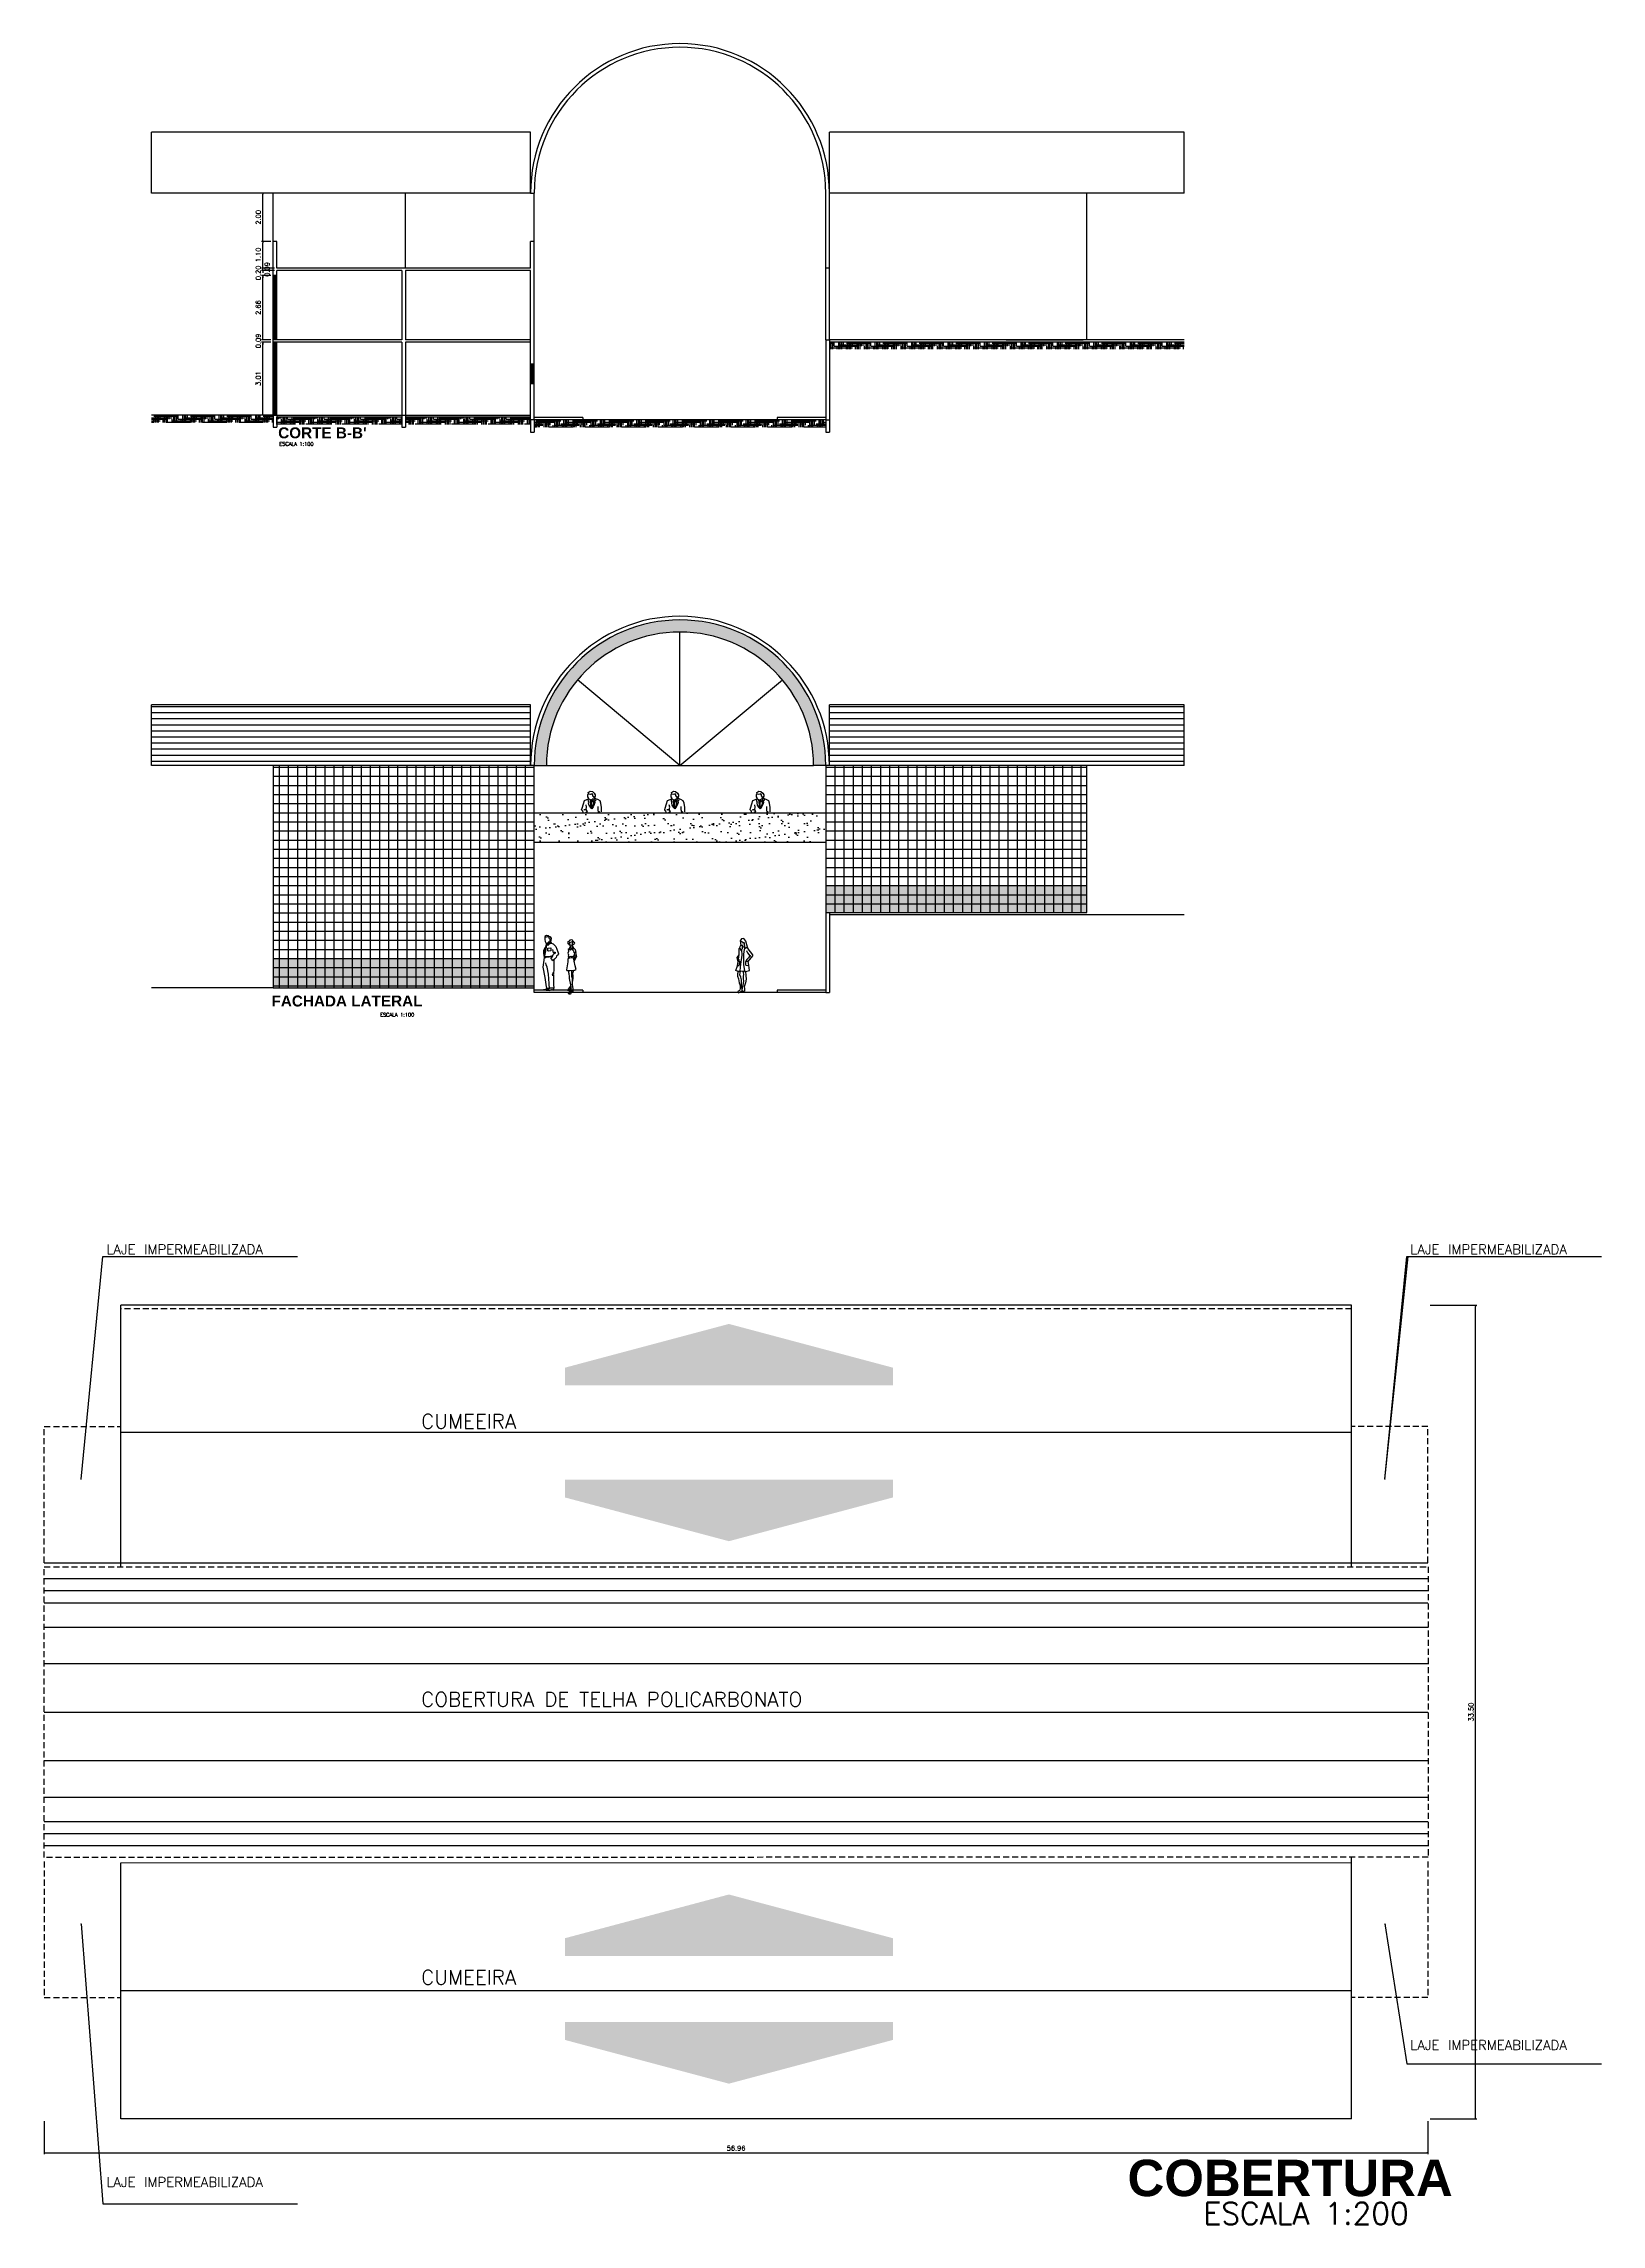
# Model space of a CAD drawing. Extents: x -151 to -2, y -18 to 162.
# Drawn here: x -66.5 to -2.4, y -7.5 to 82.2 of the extents above; entities that cross this region are included whole.
import ezdxf

# ---------------------------------------------------------------- set-up
doc = ezdxf.new("R2010")
doc.units = 0
doc.header["$MEASUREMENT"] = 0
doc.linetypes.add('HIDDEN', pattern=[0.375, 0.25, -0.125])
doc.layers.get('0').update_dxf_attribs({"linetype": 'CONTINUOUS'})
doc.layers.get('DEFPOINTS').update_dxf_attribs({"linetype": 'CONTINUOUS'})
for name, color, linetype in [('ALVENARIA', 7, 'CONTINUOUS'), ('ALVENARIA1', 44, 'CONTINUOUS'), ('ALVENARIA1A', 3, 'CONTINUOUS'), ('COBERTURA', 6, 'CONTINUOUS'), ('COTA', 1, 'CONTINUOUS'), ('COTAS', 1, 'CONTINUOUS'), ('GENTE', 1, 'CONTINUOUS'), ('HATCH', 30, 'CONTINUOUS'), ('JAPOR', 142, 'CONTINUOUS'), ('TEXTO2', 40, 'CONTINUOUS'), ('TEXTO5', 5, 'CONTINUOUS')]:
    doc.layers.add(name, color=color, linetype=linetype)
doc.styles.add('SANSSERIFBOLD', font='sasb____.pfb')
doc.styles.add('SIMPLEX', font='SIMPLEX.SHX')
doc.styles.get("Standard").update_dxf_attribs({"font": 'TXT.shx', "height": 0.2})
doc.dimstyles.new('DIM100', dxfattribs={"dimtxt": 0.18, "dimasz": 0.05, "dimexe": 0.05, "dimexo": 0.09, "dimgap": 0.09, "dimtad": 1, "dimzin": 0, "dimdsep": 46, "dimtxsty": 'Standard', "dimblk": 'DOT', "dimblk1": 'DOT', "dimblk2": 'DOT', "dimsah": 1, "dimcen": 0.09, "dimadec": 0, "dimazin": 0, "dimtfac": 1, "dimtix": 1, "dimtofl": 0, "dimtmove": 2, "dimatfit": 3, "dimldrblk": 'DOT', "dimfxl": 1, "dimtolj": 1, "dimtzin": 0, "dimarcsym": 0})
doc.dimstyles.new('DIM50', dxfattribs={"dimtxt": 0.09, "dimasz": 0.05, "dimexe": 0.05, "dimexo": 0.09, "dimgap": 0.09, "dimtad": 1, "dimzin": 0, "dimdsep": 46, "dimtxsty": 'Standard', "dimblk": 'DOT', "dimcen": 0.09, "dimadec": 0, "dimazin": 0, "dimtfac": 1, "dimtix": 1, "dimtofl": 0, "dimtmove": 2, "dimatfit": 3, "dimldrblk": 'DOT', "dimfxl": 1, "dimtolj": 1, "dimtzin": 0, "dimarcsym": 0})
pattern_1 = [(0, (-226.70202, -102.7953), (0, 0.375), []), (90, (-226.70202, -102.7953), (-0.375, 2e-17), [])]
pattern_2 = [(0, (-226.70202, -102.7953), (0, 0.25), [])]
pattern_3 = [(0, (-127.492145, -79.21783), (0.25, 0.0625), [1, -0.5]), (90, (-127.492145, -79.21783), (-0.0625, -0.25), [1, -0.5])]

msp = doc.modelspace()

# ---------------------------------------------------------------- texts
at = {"layer": 'COTAS', "linetype": 'Continuous', "char_height": 0.4, "attachment_point": 4}
for insert in [(-63.951, 32.603), (-10.283, 32.603), (-10.283, -0.157), (-63.951, -5.799)]:
    msp.add_mtext('\\A1;LAJE IMPERMEABILIZADA', dxfattribs=dict(at, insert=insert))
at = {"layer": 'TEXTO2', "style": 'SIMPLEX'}
for s, height, p in [('ESCALA 1:100', 0.15, (-56.831, 65.69)), ('ESCALA 1:100', 0.15, (-52.687, 42.188)), ('CUMEEIRA', 0.6, (-50.995, 25.223)), ('COBERTURA DE TELHA POLICARBONATO', 0.6, (-50.995, 13.778)), ('CUMEEIRA', 0.6, (-50.995, 2.332)), ('ESCALA 1:200', 0.9, (-18.792, -7.539))]:
    msp.add_text(s, height=height, dxfattribs=at).set_placement(p)
at = {"layer": 'TEXTO5', "style": 'SANSSERIFBOLD'}
for s, height, p in [("CORTE B-B'", 0.45, (-56.879, 65.995)), ('FACHADA LATERAL', 0.45, (-57.155, 42.604)), ('COBERTURA', 1.5, (-21.92, -6.377))]:
    msp.add_text(s, height=height, dxfattribs=at).set_placement(p)

# ---------------------------------------------------------------- blocks, each defined once
blk = doc.blocks.new('SETA')
at = {"layer": 'COTA'}
for points in [[(-150, 0), (0, 0), (-75, 28.15)], [(-150, 0), (-75, 28.15), (-150, 8.14)], [(-75, 28.15), (0, 0), (0, 8.14)]]:
    blk.add_solid(points, dxfattribs=at)
blk = doc.blocks.new('DOT')
at = {"layer": 'ALVENARIA', "color": 0, "linetype": 'ByBlock'}
blk.add_line((-0.5, 0), (-1, 0), dxfattribs=at)
at = {"layer": 'ALVENARIA', "color": 0, "linetype": 'ByBlock', "const_width": 0.5}
blk.add_lwpolyline([(-0.25, 0, 1), (0.25, 0, 1)], format="xyb", close=True, dxfattribs=at)
blk = doc.blocks.new('*D73')
at = {"color": 0, "linetype": 'ByBlock'}
for p, q in [((94.19, 66.822), (94.19, 65.465)), ((151.146, 66.822), (151.146, 65.465)), ((94.24, 65.515), (151.096, 65.515))]:
    blk.add_line(p, q, dxfattribs=at)
at = {"layer": 'DEFPOINTS', "color": 0, "linetype": 'ByBlock'}
for p in [(94.19, 66.912), (151.146, 66.912), (151.146, 65.515)]:
    blk.add_point(p, dxfattribs=at)
at = {"color": 0, "linetype": 'ByBlock', "xscale": 0.05, "yscale": 0.05, "zscale": 0.05, "rotation": 180}
blk.add_blockref('DOT', (94.19, 65.515), dxfattribs=at)
at = {"color": 0, "linetype": 'ByBlock', "xscale": 0.05, "yscale": 0.05, "zscale": 0.05}
blk.add_blockref('DOT', (151.146, 65.515), dxfattribs=at)
at = {"color": 0, "linetype": 'ByBlock', "insert": (122.668, 65.705), "char_height": 0.2, "attachment_point": 5}
blk.add_mtext('\\A1;56.96', dxfattribs=at)
blk = doc.blocks.new('*D74')
at = {"color": 0, "linetype": 'ByBlock'}
for p, q in [((151.236, 100.412), (153.159, 100.412)), ((153.109, 66.962), (153.109, 100.362)), ((151.236, 66.912), (153.159, 66.912))]:
    blk.add_line(p, q, dxfattribs=at)
at = {"layer": 'DEFPOINTS', "color": 0, "linetype": 'ByBlock'}
for p in [(151.146, 100.412), (153.109, 100.412), (151.146, 66.912)]:
    blk.add_point(p, dxfattribs=at)
at = {"color": 0, "linetype": 'ByBlock', "xscale": 0.05, "yscale": 0.05, "zscale": 0.05}
for p, rotation in [((153.109, 100.412), 90), ((153.109, 66.912), 270)]:
    blk.add_blockref('DOT', p, dxfattribs=dict(at, rotation=rotation))
at = {"color": 0, "linetype": 'ByBlock', "insert": (152.919, 83.662), "char_height": 0.2, "attachment_point": 5, "rotation": 90}
blk.add_mtext('\\A1;33.50', dxfattribs=at)
blk = doc.blocks.new('*D59')
at = {"color": 0, "linetype": 'ByBlock'}
for p, q in [((70.311, 149.178), (69.93, 149.178)), ((69.98, 146.218), (69.98, 149.128)), ((70.311, 146.168), (69.93, 146.168))]:
    blk.add_line(p, q, dxfattribs=at)
at = {"layer": 'DEFPOINTS', "color": 0, "linetype": 'ByBlock'}
for p in [(69.98, 149.178), (70.401, 149.178), (70.401, 146.168)]:
    blk.add_point(p, dxfattribs=at)
at = {"color": 0, "linetype": 'ByBlock', "xscale": 0.05, "yscale": 0.05, "zscale": 0.05}
for p, rotation in [((69.98, 149.178), 90), ((69.98, 146.168), 270)]:
    blk.add_blockref('DOT', p, dxfattribs=dict(at, rotation=rotation))
at = {"color": 0, "linetype": 'ByBlock', "insert": (69.79, 147.673), "char_height": 0.2, "attachment_point": 5, "rotation": 90}
blk.add_mtext('\\A1;3.01', dxfattribs=at)
blk = doc.blocks.new('*D60')
at = {"color": 0, "linetype": 'ByBlock'}
for p, q in [((70.311, 149.268), (69.93, 149.268)), ((69.98, 149.318), (69.98, 149.368)), ((69.98, 149.128), (69.98, 149.078))]:
    blk.add_line(p, q, dxfattribs=at)
at = {"layer": 'DEFPOINTS', "color": 0, "linetype": 'ByBlock'}
for p in [(69.98, 149.268), (70.401, 149.268), (70.401, 149.178)]:
    blk.add_point(p, dxfattribs=at)
at = {"color": 0, "linetype": 'ByBlock', "xscale": 0.05, "yscale": 0.05, "zscale": 0.05}
for p, rotation in [((69.98, 149.268), 270), ((69.98, 149.178), 90)]:
    blk.add_blockref('DOT', p, dxfattribs=dict(at, rotation=rotation))
at = {"color": 0, "linetype": 'ByBlock', "insert": (69.79, 149.223), "char_height": 0.2, "attachment_point": 5, "rotation": 90}
blk.add_mtext('\\A1;0.09', dxfattribs=at)
blk = doc.blocks.new('*D61')
at = {"color": 0, "linetype": 'ByBlock'}
for p, q in [((70.311, 151.923), (69.93, 151.923)), ((69.98, 149.318), (69.98, 151.873))]:
    blk.add_line(p, q, dxfattribs=at)
at = {"layer": 'DEFPOINTS', "color": 0, "linetype": 'ByBlock'}
for p in [(69.98, 151.923), (70.401, 151.923), (70.401, 149.268)]:
    blk.add_point(p, dxfattribs=at)
at = {"color": 0, "linetype": 'ByBlock', "xscale": 0.05, "yscale": 0.05, "zscale": 0.05}
for p, rotation in [((69.98, 151.923), 90), ((69.98, 149.268), 270)]:
    blk.add_blockref('DOT', p, dxfattribs=dict(at, rotation=rotation))
at = {"color": 0, "linetype": 'ByBlock', "insert": (69.79, 150.596), "char_height": 0.2, "attachment_point": 5, "rotation": 90}
blk.add_mtext('\\A1;2.66', dxfattribs=at)
blk = doc.blocks.new('*D62')
at = {"color": 0, "linetype": 'ByBlock'}
for p, q in [((70.461, 152.123), (69.93, 152.123)), ((69.98, 152.173), (69.98, 152.223)), ((69.98, 151.873), (69.98, 151.823))]:
    blk.add_line(p, q, dxfattribs=at)
at = {"layer": 'DEFPOINTS', "color": 0, "linetype": 'ByBlock'}
for p in [(69.98, 152.123), (70.401, 151.923), (70.551, 152.123)]:
    blk.add_point(p, dxfattribs=at)
at = {"color": 0, "linetype": 'ByBlock', "xscale": 0.05, "yscale": 0.05, "zscale": 0.05}
for p, rotation in [((69.98, 152.123), 270), ((69.98, 151.923), 90)]:
    blk.add_blockref('DOT', p, dxfattribs=dict(at, rotation=rotation))
at = {"color": 0, "linetype": 'ByBlock', "insert": (69.79, 152.023), "char_height": 0.2, "attachment_point": 5, "rotation": 90}
blk.add_mtext('\\A1;0.20', dxfattribs=at)
blk = doc.blocks.new('*D63')
at = {"color": 0, "linetype": 'ByBlock'}
for p, q in [((70.461, 152.213), (69.93, 152.213)), ((69.98, 152.263), (69.98, 152.313)), ((69.98, 152.123), (69.98, 152.213)), ((69.98, 152.073), (69.98, 152.023))]:
    blk.add_line(p, q, dxfattribs=at)
at = {"layer": 'DEFPOINTS', "color": 0, "linetype": 'ByBlock'}
for p in [(69.98, 152.213), (70.551, 152.213), (70.551, 152.123)]:
    blk.add_point(p, dxfattribs=at)
at = {"color": 0, "linetype": 'ByBlock', "xscale": 0.05, "yscale": 0.05, "zscale": 0.05}
for p, rotation in [((69.98, 152.213), 270), ((69.98, 152.123), 90)]:
    blk.add_blockref('DOT', p, dxfattribs=dict(at, rotation=rotation))
at = {"color": 0, "linetype": 'ByBlock', "insert": (70.158, 152.168), "char_height": 0.2, "attachment_point": 5, "rotation": 90}
blk.add_mtext('\\A1;0.09', dxfattribs=at)
blk = doc.blocks.new('*D64')
at = {"color": 0, "linetype": 'ByBlock'}
for p, q in [((70.311, 153.313), (69.93, 153.313)), ((69.98, 152.263), (69.98, 153.263))]:
    blk.add_line(p, q, dxfattribs=at)
at = {"layer": 'DEFPOINTS', "color": 0, "linetype": 'ByBlock'}
for p in [(69.98, 153.313), (70.401, 153.313), (70.551, 152.213)]:
    blk.add_point(p, dxfattribs=at)
at = {"color": 0, "linetype": 'ByBlock', "xscale": 0.05, "yscale": 0.05, "zscale": 0.05}
for p, rotation in [((69.98, 153.313), 90), ((69.98, 152.213), 270)]:
    blk.add_blockref('DOT', p, dxfattribs=dict(at, rotation=rotation))
at = {"color": 0, "linetype": 'ByBlock', "insert": (69.79, 152.763), "char_height": 0.2, "attachment_point": 5, "rotation": 90}
blk.add_mtext('\\A1;1.10', dxfattribs=at)
blk = doc.blocks.new('*D65')
at = {"color": 0, "linetype": 'ByBlock'}
for p, q in [((70.311, 155.313), (69.93, 155.313)), ((69.98, 153.363), (69.98, 155.263))]:
    blk.add_line(p, q, dxfattribs=at)
at = {"layer": 'DEFPOINTS', "color": 0, "linetype": 'ByBlock'}
for p in [(69.98, 155.313), (70.401, 155.313), (70.401, 153.313)]:
    blk.add_point(p, dxfattribs=at)
at = {"color": 0, "linetype": 'ByBlock', "xscale": 0.05, "yscale": 0.05, "zscale": 0.05}
for p, rotation in [((69.98, 155.313), 90), ((69.98, 153.313), 270)]:
    blk.add_blockref('DOT', p, dxfattribs=dict(at, rotation=rotation))
at = {"color": 0, "linetype": 'ByBlock', "insert": (69.79, 154.313), "char_height": 0.2, "attachment_point": 5, "rotation": 90}
blk.add_mtext('\\A1;2.00', dxfattribs=at)

# ---------------------------------------------------------------- dimensions: what is measured, and where the dimension line sits
at = {"layer": 'COTAS', "linetype": 'Continuous'}
for base, p1, p2, picture, middle, set_off in [((-57.512, 76.095), (-57.091, 74.095), (-57.091, 76.095), '*D65', (-57.702, 75.095), (-127.492, -79.218)), ((-57.512, 74.095), (-56.941, 72.995), (-57.091, 74.095), '*D64', (-57.702, 73.545), (-127.492, -79.218)), ((-57.512, 72.905), (-57.091, 72.705), (-56.941, 72.905), '*D62', (-57.702, 72.805), (-127.492, -79.218)), ((-57.512036792, 72.705391342), (-57.09064737, 70.050391342), (-57.09064737, 72.705391342), '*D61', (-57.702036792, 71.377891342), (-127.492144969, -79.217832989)), ((-57.512, 70.05), (-57.091, 69.96), (-57.091, 70.05), '*D60', (-57.702, 70.005), (-127.492, -79.218))]:
    dim = msp.add_linear_dim(base=base, p1=p1, p2=p2, angle=90, dimstyle='DIM50', override={"dimse1": 1}, dxfattribs=at)
    dim.commit()
    dim.dimension.update_dxf_attribs({"geometry": picture, "text_midpoint": middle, "insert": set_off})
dim = msp.add_linear_dim(base=(-57.512, 72.995), p1=(-56.941, 72.905), p2=(-56.941, 72.995), angle=90, dimstyle='DIM50', override={"dimse1": 1}, dxfattribs=at)
dim.commit()
dim.dimension.update_dxf_attribs({"geometry": '*D63', "text_midpoint": (-57.334, 72.95), "dimtype": 160, "insert": (-127.492, -79.218)})
for base, p1, p2, dimstyle, picture, middle, set_off in [((-57.512, 69.96), (-57.091, 66.95), (-57.091, 69.96), 'DIM50', '*D59', (-57.702, 68.455), (-127.492, -79.218)), ((-7.591, 30.304), (-9.553, -3.196), (-9.553, 30.304), 'DIM100', '*D74', (-7.781, 13.554), (-160.7, -70.108))]:
    dim = msp.add_linear_dim(base=base, p1=p1, p2=p2, angle=90, dimstyle=dimstyle, dxfattribs=at)
    dim.commit()
    dim.dimension.update_dxf_attribs({"geometry": picture, "text_midpoint": middle, "insert": set_off})
dim = msp.add_linear_dim(base=(-9.553, -4.593), p1=(-66.509, -3.196), p2=(-9.553, -3.196), dimstyle='DIM100', dxfattribs=at)
dim.commit()
dim.dimension.update_dxf_attribs({"geometry": '*D73', "text_midpoint": (-38.031, -4.403), "insert": (-160.7, -70.108)})

# ---------------------------------------------------------------- hatches: boundary and pattern name
at = {"layer": 'ALVENARIA1A', "linetype": 'Continuous'}
msp.add_hatch(color=256, dxfattribs=at).paths.add_polyline_path([(-46.341, 52.518), (-45.841, 52.518, -1), (-34.841, 52.518), (-34.341, 52.518, 1)])
at = {"layer": 'COBERTURA', "linetype": 'Continuous'}
h = msp.add_hatch(dxfattribs=at)
h.set_pattern_fill('LINE', color=256, scale=2, style=0)
h.set_pattern_definition(pattern_2)
h.paths.add_polyline_path([(-62.091, 55.018), (-62.091, 52.518), (-57.091, 52.518), (-46.491, 52.518), (-46.491, 55.018)])
h = msp.add_hatch(dxfattribs=at)
h.set_pattern_fill('LINE', color=256, scale=2, style=0)
h.set_pattern_definition(pattern_2)
h.paths.add_polyline_path([(-34.191, 55.018), (-34.191, 52.518), (-23.591, 52.518), (-19.583, 52.518), (-19.583, 55.018)])
at = {"layer": 'HATCH', "linetype": 'Continuous'}
h = msp.add_hatch(dxfattribs=at)
h.set_pattern_fill('HOUND', color=256, style=0)
h.set_pattern_definition(pattern_3)
h.paths.add_polyline_path([(-19.583, 69.96), (-34.191, 69.96), (-34.191, 69.66), (-19.583, 69.66)])
h = msp.add_hatch(dxfattribs=at)
h.set_pattern_fill('HOUND', color=256, style=0)
h.set_pattern_definition(pattern_3)
h.paths.add_polyline_path([(-57.091, 66.95), (-62.091, 66.95), (-62.091, 66.65), (-57.091, 66.65)])
h = msp.add_hatch(dxfattribs=at)
h.set_pattern_fill('HOUND', color=256, style=0)
h.set_pattern_definition(pattern_3)
h.paths.add_polyline_path([(-51.791, 66.86), (-56.941, 66.86), (-56.941, 66.56), (-51.791, 66.56)])
h.paths.add_polyline_path([(-46.491, 66.75), (-46.491, 66.86), (-51.641, 66.86), (-51.641, 66.56), (-46.491, 66.56)])
h = msp.add_hatch(dxfattribs=at)
h.set_pattern_fill('HOUND', color=256, style=0)
h.set_pattern_definition(pattern_3)
h.paths.add_polyline_path([(-34.341, 66.75), (-46.341, 66.75), (-46.341, 66.45), (-34.341, 66.45)])
h = msp.add_hatch(dxfattribs=at)
h.set_pattern_fill('NET', color=256, scale=3, style=0)
h.set_pattern_definition(pattern_1)
h.paths.add_polyline_path([(-46.341, 52.518), (-57.091, 52.518), (-57.091, 43.373), (-46.341, 43.373)])
h = msp.add_hatch(dxfattribs=at)
h.set_pattern_fill('NET', color=256, scale=3, style=0)
h.set_pattern_definition(pattern_1)
h.paths.add_polyline_path([(-34.341, 52.518), (-34.341, 46.473), (-23.591, 46.473), (-23.591, 52.518)])
h = msp.add_hatch(dxfattribs=at)
h.set_pattern_fill('AR-SAND', color=256, scale=0.3, style=0)
h.set_pattern_definition([(37.5, (-226.702, -102.7953), (-0.018898, 0.5780471), [0, -0.456, 0, -0.51, 0, -0.4875]), (7.5, (-226.702, -102.7953), (0.530933, 0.8466438), [0, -0.246, 0, -0.411, 0, -0.1575]), (327.5, (-227.071, -102.7953), (0.9342426, 0.0016977), [0, -0.15, 0, -0.54, 0, -0.705]), (317.5, (-227.071, -102.7953), (0.901838, 0.2633027), [0, -0.075, 0, -0.354, 0, -0.405])])
h.paths.add_polyline_path([(-46.341, 50.573), (-46.341, 49.373), (-34.341, 49.373), (-34.341, 50.573)])
for points in [[(-23.591, 47.58), (-34.341, 47.58), (-34.341, 46.473), (-23.591, 46.473)], [(-57.091, 44.58), (-57.091, 43.373), (-46.341, 43.373), (-46.341, 44.58)]]:
    msp.add_hatch(color=256, dxfattribs=at).paths.add_polyline_path(points)

# ---------------------------------------------------------------- linework, layer by layer
at = {"layer": 'ALVENARIA'}
for p, q in [((-57.091, 72.705), (-57.091, 74.095)), ((-56.941, 74.095), (-57.091, 74.095)), ((-56.941, 72.995), (-56.941, 74.095)), ((-46.341, 74.095), (-46.491, 74.095)), ((-46.491, 72.995), (-46.491, 74.095)), ((-46.341, 69.05), (-46.341, 74.095)), ((-46.491, 72.995), (-56.941, 72.995)), ((-56.941, 72.705), (-56.941, 72.905)), ((-51.791, 72.905), (-56.941, 72.905)), ((-46.491, 72.905), (-51.641, 72.905)), ((-46.491, 69.05), (-46.491, 72.905)), ((-34.191, 72.995), (-34.341, 72.995)), ((-34.341, 70.05), (-34.341, 72.995)), ((-34.191, 70.05), (-34.191, 72.995)), ((-56.941, 72.705), (-57.091, 72.705)), ((-51.791, 70.05), (-57.091, 70.05)), ((-46.491, 70.05), (-51.641, 70.05)), ((-34.341, 70.05), (-34.191, 70.05)), ((-19.583, 70.05), (-34.191, 70.05)), ((-51.791, 69.96), (-57.091, 69.96)), ((-46.491, 69.96), (-51.641, 69.96)), ((-46.341, 69.05), (-46.491, 69.05)), ((-46.491, 66.75), (-46.491, 68.232)), ((-46.341, 68.232), (-46.491, 68.232)), ((-46.341, 66.75), (-46.341, 68.232)), ((-46.341, 66.75), (-46.491, 66.75)), ((-46.341, 50.573), (-34.327, 50.573)), ((-46.341, 49.373), (-34.341, 49.373))]:
    msp.add_line(p, q, dxfattribs=at)
at = {"layer": 'ALVENARIA', "linetype": 'Continuous'}
for p, q in [((-51.791, 72.905), (-51.791, 70.05)), ((-51.641, 72.905), (-51.641, 70.05)), ((-57.091, 69.96), (-57.091, 70.05)), ((-51.791, 69.96), (-51.791, 66.95)), ((-51.641, 69.96), (-51.641, 66.95)), ((-57.091, 66.95), (-46.491, 66.95))]:
    msp.add_line(p, q, dxfattribs=at)
for points in [[(-57.091, 43.373), (-46.341, 43.373), (-46.341, 52.518), (-57.091, 52.518)], [(-34.341, 46.473), (-23.591, 46.473), (-23.591, 52.518), (-34.341, 52.518)]]:
    msp.add_lwpolyline(points, close=True, dxfattribs=at)
at = {"layer": 'ALVENARIA1', "linetype": 'Continuous'}
for p, q in [((-57.091, 74.095), (-57.091, 76.095)), ((-51.641, 72.995), (-51.641, 76.095)), ((-46.341, 74.095), (-46.341, 76.095)), ((-57.091, 66.95), (-57.091, 66.86)), ((-57.091, 66.95), (-57.091, 66.45)), ((-57.091, 66.45), (-56.941, 66.45)), ((-56.941, 66.95), (-56.941, 66.45)), ((-51.791, 66.95), (-51.791, 66.45)), ((-51.791, 66.45), (-51.641, 66.45)), ((-51.641, 66.95), (-51.641, 66.45)), ((-46.491, 66.75), (-46.491, 66.25)), ((-46.341, 66.75), (-46.341, 66.25)), ((-34.341, 66.75), (-34.341, 66.25)), ((-34.191, 66.75), (-34.191, 66.25)), ((-46.491, 66.25), (-46.341, 66.25)), ((-34.341, 66.25), (-34.191, 66.25)), ((-46.341, 43.173), (-46.341, 43.373))]:
    msp.add_line(p, q, dxfattribs=at)
at = {"layer": 'ALVENARIA1'}
for p, q in [((-23.591, 70.05), (-23.591, 76.095)), ((-26.913, 70.05), (-23.741, 70.05)), ((-19.583, 69.96), (-34.191, 69.96)), ((-57.091, 66.95), (-62.091, 66.95)), ((-51.791, 66.86), (-56.941, 66.86)), ((-46.491, 66.86), (-51.641, 66.86)), ((-44.341, 66.85), (-46.341, 66.85)), ((-34.341, 66.75), (-46.341, 66.75)), ((-44.341, 66.85), (-44.341, 66.75)), ((-36.341, 66.85), (-36.341, 66.75)), ((-34.341, 66.85), (-36.341, 66.85)), ((-19.583, 46.383), (-34.191, 46.383)), ((-57.091, 43.373), (-62.091, 43.373)), ((-44.341, 43.273), (-46.341, 43.273)), ((-34.341, 43.173), (-46.341, 43.173)), ((-44.341, 43.273), (-44.341, 43.173)), ((-34.341, 43.273), (-36.341, 43.273)), ((-36.341, 43.273), (-36.341, 43.173))]:
    msp.add_line(p, q, dxfattribs=at)
at = {"layer": 'ALVENARIA1A', "linetype": 'Continuous'}
for p, q in [((-46.491, 76.095), (-46.341, 76.095)), ((-40.341, 52.518), (-40.341, 58.018)), ((-40.341, 52.518), (-44.554, 56.053)), ((-40.341, 52.518), (-36.127, 56.053)), ((-46.341, 52.518), (-45.841, 52.518)), ((-45.841, 52.518), (-34.841, 52.518)), ((-34.341, 52.518), (-34.841, 52.518))]:
    msp.add_line(p, q, dxfattribs=at)
at = {"layer": 'ALVENARIA1A'}
for p, q in [((-34.341, 72.995), (-34.341, 76.095)), ((-34.191, 72.995), (-34.191, 76.095)), ((-34.341, 72.995), (-34.341, 74.095)), ((-34.341, 73.15), (-34.341, 74.095)), ((-34.191, 72.995), (-34.191, 74.095)), ((-34.191, 73.15), (-34.191, 74.095)), ((-34.341, 70.05), (-34.341, 66.75)), ((-34.191, 70.05), (-34.191, 66.75)), ((-34.341, 66.75), (-34.191, 66.75)), ((-34.341, 46.473), (-34.341, 43.173)), ((-34.191, 46.473), (-34.191, 43.173)), ((-34.341, 43.173), (-34.191, 43.173))]:
    msp.add_line(p, q, dxfattribs=at)
at = {"layer": 'ALVENARIA1A', "linetype": 'HIDDEN'}
for p, q in [((-12.703, 30.154), (-63.359, 30.154)), ((-66.509, 25.304), (-63.359, 25.304)), ((-66.509, 19.704), (-66.509, 25.304)), ((-9.553, 25.304), (-12.703, 25.304)), ((-9.553, 19.704), (-9.553, 25.304)), ((-66.509, 7.404), (-66.509, 1.804)), ((-9.553, 7.404), (-9.553, 1.804)), ((-66.509, 1.804), (-63.359, 1.804)), ((-9.553, 1.804), (-12.703, 1.804))]:
    msp.add_line(p, q, dxfattribs=at)
at = {"layer": 'ALVENARIA1A', "linetype": 'Continuous'}
for centre, radius in [((-40.341, 76.095), 6.15), ((-40.341, 76.095), 6), ((-40.341, 52.518), 6.15), ((-40.341, 52.518), 6), ((-40.341, 52.518), 5.5)]:
    msp.add_arc(centre, radius, 0, 180, dxfattribs=at)
at = {"layer": 'COBERTURA'}
for p, q in [((-46.491, 78.595), (-62.091, 78.595)), ((-62.091, 76.095), (-62.091, 78.595)), ((-19.583, 78.595), (-34.191, 78.595)), ((-19.583, 76.095), (-19.583, 78.595)), ((-46.491, 76.095), (-62.091, 76.095)), ((-19.583, 76.095), (-34.191, 76.095)), ((-46.491, 55.018), (-62.091, 55.018)), ((-62.091, 52.518), (-62.091, 55.018)), ((-19.583, 55.018), (-34.191, 55.018)), ((-19.583, 52.518), (-19.583, 55.018)), ((-57.091, 52.518), (-62.091, 52.518)), ((-19.583, 52.518), (-23.591, 52.518))]:
    msp.add_line(p, q, dxfattribs=at)
at = {"layer": 'COBERTURA', "linetype": 'Continuous'}
for p, q in [((-46.491, 76.095), (-46.491, 78.595)), ((-34.191, 76.095), (-34.191, 78.595)), ((-46.491, 52.518), (-46.491, 55.018)), ((-34.191, 52.518), (-34.191, 55.018)), ((-12.703, 30.304), (-63.359, 30.304)), ((-63.359, 19.53), (-63.359, 30.304)), ((-12.703, 19.53), (-12.703, 30.304)), ((-63.359, 25.075), (-12.703, 25.075)), ((-66.509, 19.704), (-9.553, 19.704)), ((-66.509, 19.054), (-9.553, 19.054)), ((-66.509, 18.554), (-9.553, 18.554)), ((-66.509, 18.054), (-9.553, 18.054)), ((-66.509, 17.054), (-9.553, 17.054)), ((-66.509, 15.554), (-9.553, 15.554)), ((-66.509, 13.554), (-9.553, 13.554)), ((-66.509, 11.554), (-9.553, 11.554)), ((-66.509, 10.054), (-9.553, 10.054)), ((-66.509, 9.054), (-9.553, 9.054)), ((-66.509, 8.554), (-9.553, 8.554)), ((-66.509, 8.054), (-9.553, 8.054)), ((-63.361, 7.34), (-12.703, 7.362)), ((-63.359, -3.196), (-63.361, 7.34)), ((-12.703, -3.187), (-12.703, 7.584)), ((-63.359, 2.085), (-12.703, 2.085)), ((-12.703, -3.187), (-63.359, -3.196))]:
    msp.add_line(p, q, dxfattribs=at)
at = {"layer": 'COBERTURA', "linetype": 'HIDDEN'}
msp.add_lwpolyline([(-66.509, 19.53), (-9.545, 19.53), (-9.545, 7.584), (-66.509, 7.561)], close=True, dxfattribs=at)
at = {"layer": 'GENTE'}
for p, q in [((-44.106, 51.364), (-44.142, 51.311)), ((-44.142, 51.311), (-44.142, 51.241)), ((-44.142, 51.241), (-44.106, 51.161)), ((-44.115, 51.417), (-44.036, 51.462)), ((-44.097, 51.347), (-44.115, 51.417)), ((-44.044, 51.329), (-44.097, 51.347)), ((-43.991, 51.338), (-44.044, 51.329)), ((-44.036, 51.462), (-43.947, 51.453)), ((-43.956, 51.356), (-43.991, 51.338)), ((-43.929, 51.32), (-43.956, 51.356)), ((-43.947, 51.453), (-43.868, 51.391)), ((-43.929, 51.267), (-43.929, 51.32)), ((-43.912, 51.25), (-43.929, 51.267)), ((-43.912, 51.267), (-43.912, 51.25)), ((-43.894, 51.241), (-43.912, 51.267)), ((-43.894, 51.223), (-43.894, 51.241)), ((-43.876, 51.196), (-43.894, 51.223)), ((-43.885, 51.214), (-43.876, 51.143)), ((-43.815, 51.152), (-43.885, 51.214)), ((-43.868, 51.391), (-43.832, 51.32)), ((-43.832, 51.267), (-43.868, 51.188)), ((-43.832, 51.32), (-43.832, 51.267)), ((-40.683, 51.364), (-40.719, 51.311)), ((-40.719, 51.311), (-40.719, 51.241)), ((-40.719, 51.241), (-40.683, 51.161)), ((-40.692, 51.417), (-40.612, 51.462)), ((-40.674, 51.347), (-40.692, 51.417)), ((-40.621, 51.329), (-40.674, 51.347)), ((-40.568, 51.338), (-40.621, 51.329)), ((-40.612, 51.462), (-40.524, 51.453)), ((-40.533, 51.356), (-40.568, 51.338)), ((-40.506, 51.32), (-40.533, 51.356)), ((-40.524, 51.453), (-40.445, 51.391)), ((-40.506, 51.267), (-40.506, 51.32)), ((-40.489, 51.25), (-40.506, 51.267)), ((-40.489, 51.267), (-40.489, 51.25)), ((-40.471, 51.241), (-40.489, 51.267)), ((-40.471, 51.223), (-40.471, 51.241)), ((-40.453, 51.196), (-40.471, 51.223)), ((-40.462, 51.214), (-40.453, 51.143)), ((-40.392, 51.152), (-40.462, 51.214)), ((-40.445, 51.391), (-40.409, 51.32)), ((-40.409, 51.267), (-40.445, 51.188)), ((-40.409, 51.32), (-40.409, 51.267)), ((-37.168, 51.364), (-37.204, 51.311)), ((-37.204, 51.311), (-37.204, 51.241)), ((-37.204, 51.241), (-37.168, 51.161)), ((-37.177, 51.417), (-37.098, 51.462)), ((-37.16, 51.347), (-37.177, 51.417)), ((-37.107, 51.329), (-37.16, 51.347)), ((-37.054, 51.338), (-37.107, 51.329)), ((-37.098, 51.462), (-37.009, 51.453)), ((-37.018, 51.356), (-37.054, 51.338)), ((-36.992, 51.32), (-37.018, 51.356)), ((-37.009, 51.453), (-36.93, 51.391)), ((-36.992, 51.267), (-36.992, 51.32)), ((-36.974, 51.25), (-36.992, 51.267)), ((-36.974, 51.267), (-36.974, 51.25)), ((-36.956, 51.241), (-36.974, 51.267)), ((-36.956, 51.223), (-36.956, 51.241)), ((-36.939, 51.196), (-36.956, 51.223)), ((-36.948, 51.214), (-36.939, 51.143)), ((-36.877, 51.152), (-36.948, 51.214)), ((-36.93, 51.391), (-36.895, 51.32)), ((-36.895, 51.267), (-36.93, 51.188)), ((-36.895, 51.32), (-36.895, 51.267)), ((-44.389, 50.693), (-44.371, 50.772)), ((-44.354, 50.657), (-44.389, 50.693)), ((-44.371, 50.772), (-44.318, 50.949)), ((-44.318, 50.578), (-44.354, 50.657)), ((-44.318, 50.949), (-44.274, 51.082)), ((-44.301, 50.684), (-44.274, 50.719)), ((-44.248, 50.693), (-44.301, 50.684)), ((-44.274, 51.082), (-44.106, 51.152)), ((-44.274, 50.719), (-44.203, 50.71)), ((-44.239, 50.684), (-44.248, 50.693)), ((-44.203, 50.71), (-44.239, 50.684)), ((-44.221, 50.578), (-44.203, 50.613)), ((-44.186, 50.808), (-44.203, 50.905)), ((-44.203, 50.71), (-44.186, 50.808)), ((-44.15, 50.622), (-44.203, 50.71)), ((-44.203, 50.613), (-44.15, 50.622)), ((-44.115, 51.152), (-44.133, 51.126)), ((-44.133, 51.126), (-44.124, 51.055)), ((-44.124, 51.055), (-44.097, 51.029)), ((-44.097, 51.029), (-44.115, 50.993)), ((-44.115, 50.993), (-44.097, 50.887)), ((-44.106, 51.152), (-44.071, 51.135)), ((-44.097, 50.887), (-44.044, 50.808)), ((-44.071, 51.135), (-44.044, 51.126)), ((-44.044, 51.126), (-43.983, 51.117)), ((-44.044, 51.126), (-44.027, 50.887)), ((-44.044, 50.808), (-43.983, 50.737)), ((-43.965, 51.099), (-44.036, 51.02)), ((-44.027, 50.887), (-43.974, 50.755)), ((-43.983, 51.117), (-43.912, 51.17)), ((-43.974, 50.905), (-43.965, 51.099)), ((-43.974, 50.746), (-43.974, 50.905)), ((-43.938, 50.843), (-43.974, 50.746)), ((-43.921, 50.817), (-43.974, 50.746)), ((-43.965, 51.099), (-43.903, 51.02)), ((-43.903, 50.94), (-43.938, 50.843)), ((-43.868, 50.914), (-43.921, 50.817)), ((-43.876, 51.143), (-43.903, 51.037)), ((-43.903, 51.037), (-43.903, 50.94)), ((-43.841, 51.002), (-43.868, 50.914)), ((-43.823, 51.064), (-43.859, 51.055)), ((-43.859, 51.055), (-43.841, 51.002)), ((-43.806, 51.152), (-43.823, 51.064)), ((-43.726, 51.126), (-43.815, 51.152)), ((-43.629, 51.073), (-43.726, 51.126)), ((-43.709, 50.702), (-43.709, 50.843)), ((-43.691, 50.604), (-43.709, 50.702)), ((-43.691, 50.587), (-43.647, 50.631)), ((-43.691, 50.587), (-43.691, 50.604)), ((-43.594, 50.976), (-43.629, 51.073)), ((-43.567, 50.79), (-43.594, 50.976)), ((-43.567, 50.613), (-43.567, 50.79)), ((-40.966, 50.693), (-40.948, 50.772)), ((-40.931, 50.657), (-40.966, 50.693)), ((-40.948, 50.772), (-40.895, 50.949)), ((-40.895, 50.578), (-40.931, 50.657)), ((-40.895, 50.949), (-40.851, 51.082)), ((-40.878, 50.684), (-40.851, 50.719)), ((-40.825, 50.693), (-40.878, 50.684)), ((-40.851, 51.082), (-40.683, 51.152)), ((-40.851, 50.719), (-40.78, 50.71)), ((-40.816, 50.684), (-40.825, 50.693)), ((-40.78, 50.71), (-40.816, 50.684)), ((-40.798, 50.578), (-40.78, 50.613)), ((-40.763, 50.808), (-40.78, 50.905)), ((-40.78, 50.71), (-40.763, 50.808)), ((-40.727, 50.622), (-40.78, 50.71)), ((-40.78, 50.613), (-40.727, 50.622)), ((-40.692, 51.152), (-40.71, 51.126)), ((-40.71, 51.126), (-40.701, 51.055)), ((-40.701, 51.055), (-40.674, 51.029)), ((-40.674, 51.029), (-40.692, 50.993)), ((-40.692, 50.993), (-40.674, 50.887)), ((-40.683, 51.152), (-40.648, 51.135)), ((-40.674, 50.887), (-40.621, 50.808)), ((-40.648, 51.135), (-40.621, 51.126)), ((-40.621, 51.126), (-40.559, 51.117)), ((-40.621, 51.126), (-40.604, 50.887)), ((-40.621, 50.808), (-40.559, 50.737)), ((-40.542, 51.099), (-40.612, 51.02)), ((-40.604, 50.887), (-40.551, 50.755)), ((-40.559, 51.117), (-40.489, 51.17)), ((-40.551, 50.905), (-40.542, 51.099)), ((-40.551, 50.746), (-40.551, 50.905)), ((-40.515, 50.843), (-40.551, 50.746)), ((-40.498, 50.817), (-40.551, 50.746)), ((-40.542, 51.099), (-40.48, 51.02)), ((-40.48, 50.94), (-40.515, 50.843)), ((-40.445, 50.914), (-40.498, 50.817)), ((-40.453, 51.143), (-40.48, 51.037)), ((-40.48, 51.037), (-40.48, 50.94)), ((-40.418, 51.002), (-40.445, 50.914)), ((-40.4, 51.064), (-40.436, 51.055)), ((-40.436, 51.055), (-40.418, 51.002)), ((-40.383, 51.152), (-40.4, 51.064)), ((-40.303, 51.126), (-40.392, 51.152)), ((-40.206, 51.073), (-40.303, 51.126)), ((-40.286, 50.702), (-40.286, 50.843)), ((-40.268, 50.604), (-40.286, 50.702)), ((-40.268, 50.587), (-40.224, 50.631)), ((-40.268, 50.587), (-40.268, 50.604)), ((-40.171, 50.976), (-40.206, 51.073)), ((-40.144, 50.79), (-40.171, 50.976)), ((-40.144, 50.613), (-40.144, 50.79)), ((-37.451, 50.693), (-37.434, 50.772)), ((-37.416, 50.657), (-37.451, 50.693)), ((-37.434, 50.772), (-37.381, 50.949)), ((-37.381, 50.578), (-37.416, 50.657)), ((-37.381, 50.949), (-37.336, 51.082)), ((-37.363, 50.684), (-37.336, 50.719)), ((-37.31, 50.693), (-37.363, 50.684)), ((-37.336, 51.082), (-37.168, 51.152)), ((-37.336, 50.719), (-37.266, 50.71)), ((-37.301, 50.684), (-37.31, 50.693)), ((-37.266, 50.71), (-37.301, 50.684)), ((-37.283, 50.578), (-37.266, 50.613)), ((-37.248, 50.808), (-37.266, 50.905)), ((-37.266, 50.71), (-37.248, 50.808)), ((-37.213, 50.622), (-37.266, 50.71)), ((-37.266, 50.613), (-37.213, 50.622)), ((-37.177, 51.152), (-37.195, 51.126)), ((-37.195, 51.126), (-37.186, 51.055)), ((-37.186, 51.055), (-37.16, 51.029)), ((-37.16, 51.029), (-37.177, 50.993)), ((-37.177, 50.993), (-37.16, 50.887)), ((-37.168, 51.152), (-37.133, 51.135)), ((-37.16, 50.887), (-37.107, 50.808)), ((-37.133, 51.135), (-37.107, 51.126)), ((-37.107, 51.126), (-37.045, 51.117)), ((-37.107, 51.126), (-37.089, 50.887)), ((-37.107, 50.808), (-37.045, 50.737)), ((-37.027, 51.099), (-37.098, 51.02)), ((-37.089, 50.887), (-37.036, 50.755)), ((-37.045, 51.117), (-36.974, 51.17)), ((-37.036, 50.905), (-37.027, 51.099)), ((-37.036, 50.746), (-37.036, 50.905)), ((-37.001, 50.843), (-37.036, 50.746)), ((-36.983, 50.817), (-37.036, 50.746)), ((-37.027, 51.099), (-36.965, 51.02)), ((-36.965, 50.94), (-37.001, 50.843)), ((-36.93, 50.914), (-36.983, 50.817)), ((-36.939, 51.143), (-36.965, 51.037)), ((-36.965, 51.037), (-36.965, 50.94)), ((-36.903, 51.002), (-36.93, 50.914)), ((-36.886, 51.064), (-36.921, 51.055)), ((-36.921, 51.055), (-36.903, 51.002)), ((-36.868, 51.152), (-36.886, 51.064)), ((-36.789, 51.126), (-36.877, 51.152)), ((-36.691, 51.073), (-36.789, 51.126)), ((-36.771, 50.702), (-36.771, 50.843)), ((-36.753, 50.604), (-36.771, 50.702)), ((-36.753, 50.587), (-36.709, 50.631)), ((-36.753, 50.587), (-36.753, 50.604)), ((-36.656, 50.976), (-36.691, 51.073)), ((-36.629, 50.79), (-36.656, 50.976)), ((-36.629, 50.613), (-36.629, 50.79)), ((-45.948, 44.788), (-45.943, 44.92)), ((-45.943, 44.92), (-45.882, 45.051)), ((-45.919, 44.915), (-45.943, 44.756)), ((-45.882, 45.051), (-45.919, 44.915)), ((-45.84, 45.524), (-45.91, 45.487)), ((-45.91, 45.487), (-45.91, 45.44)), ((-45.91, 45.44), (-45.877, 45.454)), ((-45.905, 45.44), (-45.91, 45.365)), ((-45.91, 45.365), (-45.887, 45.276)), ((-45.891, 44.76), (-45.84, 45.051)), ((-45.887, 45.276), (-45.863, 45.229)), ((-45.849, 45.112), (-45.882, 45.051)), ((-45.877, 45.454), (-45.779, 45.491)), ((-45.863, 45.229), (-45.83, 45.215)), ((-45.83, 45.102), (-45.849, 45.112)), ((-45.844, 45.116), (-45.84, 45.149)), ((-45.751, 45.515), (-45.84, 45.524)), ((-45.84, 45.149), (-45.821, 45.168)), ((-45.84, 45.051), (-45.83, 45.102)), ((-45.807, 45.159), (-45.835, 45.154)), ((-45.807, 45.121), (-45.835, 45.102)), ((-45.83, 45.21), (-45.755, 45.238)), ((-45.83, 45.159), (-45.83, 45.21)), ((-45.821, 45.168), (-45.727, 45.238)), ((-45.793, 45.145), (-45.807, 45.159)), ((-45.807, 45.159), (-45.807, 45.121)), ((-45.779, 45.116), (-45.793, 45.145)), ((-45.779, 45.491), (-45.723, 45.487)), ((-45.723, 45.173), (-45.779, 45.116)), ((-45.779, 45.009), (-45.662, 45.018)), ((-45.774, 44.896), (-45.779, 45.009)), ((-45.755, 44.882), (-45.774, 44.896)), ((-45.755, 45.238), (-45.723, 45.29)), ((-45.662, 44.901), (-45.755, 44.882)), ((-45.723, 45.487), (-45.751, 45.515)), ((-45.727, 45.238), (-45.676, 45.252)), ((-45.723, 45.482), (-45.694, 45.491)), ((-45.723, 45.454), (-45.723, 45.482)), ((-45.723, 45.416), (-45.723, 45.454)), ((-45.708, 45.393), (-45.723, 45.416)), ((-45.643, 45.21), (-45.723, 45.173)), ((-45.704, 45.355), (-45.708, 45.393)), ((-45.685, 45.384), (-45.704, 45.355)), ((-45.694, 45.491), (-45.648, 45.421)), ((-45.671, 45.379), (-45.685, 45.384)), ((-45.685, 45.29), (-45.68, 45.313)), ((-45.657, 45.309), (-45.685, 45.262)), ((-45.685, 45.262), (-45.685, 45.29)), ((-45.68, 45.257), (-45.685, 45.262)), ((-45.68, 45.313), (-45.671, 45.379)), ((-45.68, 45.252), (-45.68, 45.257)), ((-45.676, 45.252), (-45.648, 45.234)), ((-45.662, 45.018), (-45.652, 44.929)), ((-45.652, 44.929), (-45.662, 44.901)), ((-45.648, 45.421), (-45.657, 45.309)), ((-45.648, 45.234), (-45.643, 45.21)), ((-45.643, 45.215), (-45.558, 45.182)), ((-45.544, 44.807), (-45.577, 44.943)), ((-45.558, 45.182), (-45.455, 45.079)), ((-45.455, 45.079), (-45.371, 44.859)), ((-44.952, 45.27), (-44.966, 45.239)), ((-44.966, 45.239), (-44.959, 45.211)), ((-44.959, 45.211), (-44.959, 45.19)), ((-44.959, 45.19), (-44.945, 45.176)), ((-44.942, 45.26), (-44.952, 45.27)), ((-44.945, 45.176), (-44.917, 45.183)), ((-44.935, 45.273), (-44.942, 45.26)), ((-44.907, 44.975), (-44.938, 44.951)), ((-44.938, 44.951), (-44.935, 44.864)), ((-44.914, 45.273), (-44.935, 45.273)), ((-44.889, 45.013), (-44.924, 44.93)), ((-44.924, 44.93), (-44.889, 44.968)), ((-44.917, 45.183), (-44.917, 45.155)), ((-44.917, 45.155), (-44.907, 45.152)), ((-44.872, 45.336), (-44.914, 45.273)), ((-44.907, 45.152), (-44.893, 45.169)), ((-44.893, 45.211), (-44.886, 45.232)), ((-44.869, 45.19), (-44.893, 45.211)), ((-44.893, 45.169), (-44.872, 45.166)), ((-44.851, 45.062), (-44.889, 45.013)), ((-44.889, 44.968), (-44.865, 44.93)), ((-44.886, 45.232), (-44.789, 45.27)), ((-44.879, 45.166), (-44.879, 45.148)), ((-44.879, 45.148), (-44.862, 45.11)), ((-44.806, 45.35), (-44.872, 45.336)), ((-44.872, 45.166), (-44.869, 45.19)), ((-44.872, 44.944), (-44.848, 45.048)), ((-44.865, 44.926), (-44.872, 44.944)), ((-44.765, 45.055), (-44.865, 44.926)), ((-44.865, 44.93), (-44.799, 44.975)), ((-44.862, 45.11), (-44.817, 45.103)), ((-44.848, 45.048), (-44.855, 45.11)), ((-44.817, 45.103), (-44.785, 45.121)), ((-44.768, 45.332), (-44.806, 45.35)), ((-44.799, 44.975), (-44.733, 44.912)), ((-44.789, 45.27), (-44.758, 45.308)), ((-44.785, 45.121), (-44.771, 45.142)), ((-44.758, 45.246), (-44.782, 45.273)), ((-44.782, 45.128), (-44.765, 45.079)), ((-44.778, 45.159), (-44.761, 45.194)), ((-44.771, 45.138), (-44.778, 45.159)), ((-44.761, 45.142), (-44.771, 45.138)), ((-44.758, 45.308), (-44.768, 45.332)), ((-44.733, 45.055), (-44.768, 45.076)), ((-44.765, 45.079), (-44.765, 45.055)), ((-44.761, 45.194), (-44.758, 45.246)), ((-44.726, 45.145), (-44.761, 45.142)), ((-44.758, 45.308), (-44.744, 45.305)), ((-44.744, 45.305), (-44.73, 45.263)), ((-44.726, 45.017), (-44.733, 45.055)), ((-44.733, 44.912), (-44.726, 45.017)), ((-44.73, 45.263), (-44.716, 45.246)), ((-44.695, 45.187), (-44.726, 45.159)), ((-44.726, 45.159), (-44.726, 45.145)), ((-44.723, 45.017), (-44.657, 44.954)), ((-44.716, 45.246), (-44.699, 45.253)), ((-44.699, 45.235), (-44.709, 45.225)), ((-44.709, 45.225), (-44.705, 45.218)), ((-44.705, 45.218), (-44.688, 45.218)), ((-44.692, 44.808), (-44.705, 44.895)), ((-44.699, 45.253), (-44.699, 45.235)), ((-44.688, 45.218), (-44.695, 45.187)), ((-44.657, 44.954), (-44.626, 44.819)), ((-37.912, 44.994), (-37.877, 45.012)), ((-37.906, 44.757), (-37.912, 44.994)), ((-37.877, 45.017), (-37.865, 45.069)), ((-37.877, 45.012), (-37.842, 44.902)), ((-37.813, 45.388), (-37.871, 45.312)), ((-37.871, 45.312), (-37.865, 45.272)), ((-37.865, 45.272), (-37.802, 45.272)), ((-37.865, 45.069), (-37.831, 45.133)), ((-37.854, 45.266), (-37.854, 45.203)), ((-37.854, 45.203), (-37.831, 45.133)), ((-37.842, 44.902), (-37.808, 44.942)), ((-37.831, 45.133), (-37.802, 45.127)), ((-37.715, 45.405), (-37.813, 45.388)), ((-37.808, 45.127), (-37.744, 45.127)), ((-37.784, 44.977), (-37.808, 44.948)), ((-37.808, 44.942), (-37.802, 44.722)), ((-37.802, 45.272), (-37.767, 45.249)), ((-37.802, 45.127), (-37.784, 45.064)), ((-37.784, 45.064), (-37.784, 44.977)), ((-37.784, 45.058), (-37.75, 45.046)), ((-37.767, 45.249), (-37.75, 45.208)), ((-37.75, 45.208), (-37.715, 45.255)), ((-37.75, 45.046), (-37.698, 45.075)), ((-37.698, 44.954), (-37.732, 44.757)), ((-37.634, 45.295), (-37.715, 45.405)), ((-37.715, 45.255), (-37.698, 45.203)), ((-37.698, 45.203), (-37.692, 45.058)), ((-37.698, 45.075), (-37.692, 45.035)), ((-37.622, 45.035), (-37.698, 44.954)), ((-37.692, 45.035), (-37.692, 44.977)), ((-37.588, 45.145), (-37.634, 45.295)), ((-37.536, 44.983), (-37.622, 45.035)), ((-37.599, 44.913), (-37.593, 44.873)), ((-37.553, 45), (-37.588, 45.145)), ((-37.345, 44.728), (-37.536, 44.983)), ((-45.966, 44.221), (-45.938, 44.516)), ((-45.891, 43.79), (-45.966, 44.221)), ((-45.924, 44.634), (-45.948, 44.788)), ((-45.943, 44.756), (-45.924, 44.69)), ((-45.938, 44.516), (-45.924, 44.634)), ((-45.905, 44.601), (-45.929, 44.61)), ((-45.924, 44.69), (-45.891, 44.76)), ((-45.924, 44.634), (-45.919, 44.643)), ((-45.919, 44.643), (-45.882, 44.657)), ((-45.873, 44.648), (-45.91, 44.638)), ((-45.91, 44.638), (-45.905, 44.61)), ((-45.905, 44.61), (-45.868, 44.62)), ((-45.854, 44.615), (-45.905, 44.601)), ((-45.882, 44.657), (-45.873, 44.657)), ((-45.873, 44.657), (-45.76, 44.666)), ((-45.868, 44.62), (-45.873, 44.648)), ((-45.854, 44.324), (-45.858, 44.399)), ((-45.737, 44.634), (-45.854, 44.624)), ((-45.854, 44.624), (-45.854, 44.615)), ((-45.807, 44.226), (-45.854, 44.324)), ((-45.751, 43.931), (-45.807, 44.226)), ((-45.76, 44.666), (-45.629, 44.685)), ((-45.657, 44.657), (-45.737, 44.634)), ((-45.582, 44.666), (-45.657, 44.657)), ((-45.652, 44.601), (-45.587, 44.657)), ((-45.615, 44.545), (-45.652, 44.601)), ((-45.629, 44.685), (-45.573, 44.695)), ((-45.587, 44.479), (-45.615, 44.545)), ((-45.587, 44.657), (-45.558, 44.741)), ((-45.512, 44.545), (-45.587, 44.479)), ((-45.558, 44.741), (-45.535, 44.774)), ((-45.54, 44.146), (-45.549, 43.949)), ((-45.516, 44.812), (-45.544, 44.807)), ((-45.53, 44.376), (-45.54, 44.146)), ((-45.535, 44.774), (-45.526, 44.756)), ((-45.535, 44.531), (-45.53, 44.376)), ((-45.526, 44.756), (-45.521, 44.784)), ((-45.521, 44.784), (-45.455, 44.807)), ((-45.479, 44.849), (-45.516, 44.812)), ((-45.441, 44.624), (-45.512, 44.545)), ((-45.507, 44.802), (-45.479, 44.849)), ((-45.455, 44.807), (-45.507, 44.802)), ((-45.427, 44.671), (-45.441, 44.624)), ((-45.352, 44.732), (-45.427, 44.671)), ((-45.371, 44.859), (-45.338, 44.77)), ((-45.338, 44.77), (-45.352, 44.732)), ((-44.959, 44.444), (-45.008, 44.107)), ((-45.008, 44.107), (-45.001, 44.083)), ((-45.001, 44.083), (-44.914, 44.083)), ((-44.952, 44.534), (-44.959, 44.444)), ((-44.935, 44.864), (-44.955, 44.798)), ((-44.955, 44.798), (-44.935, 44.735)), ((-44.942, 44.576), (-44.952, 44.534)), ((-44.924, 44.593), (-44.942, 44.576)), ((-44.935, 44.735), (-44.938, 44.676)), ((-44.938, 44.676), (-44.917, 44.649)), ((-44.928, 44.593), (-44.917, 44.645)), ((-44.907, 44.586), (-44.928, 44.593)), ((-44.914, 43.982), (-44.921, 44.086)), ((-44.917, 44.645), (-44.834, 44.669)), ((-44.914, 44.083), (-44.858, 44.079)), ((-44.879, 44.596), (-44.907, 44.586)), ((-44.813, 44.603), (-44.879, 44.596)), ((-44.858, 44.079), (-44.716, 44.103)), ((-44.834, 44.669), (-44.799, 44.649)), ((-44.82, 44.666), (-44.768, 44.669)), ((-44.799, 44.649), (-44.82, 44.603)), ((-44.719, 44.59), (-44.813, 44.603)), ((-44.806, 44.017), (-44.813, 43.975)), ((-44.803, 44.086), (-44.806, 44.017)), ((-44.768, 44.669), (-44.716, 44.659)), ((-44.747, 43.975), (-44.712, 44.103)), ((-44.688, 44.774), (-44.719, 44.655)), ((-44.716, 44.659), (-44.719, 44.59)), ((-44.705, 44.551), (-44.719, 44.59)), ((-44.716, 44.103), (-44.664, 44.103)), ((-44.66, 44.652), (-44.709, 44.551)), ((-44.692, 44.465), (-44.705, 44.551)), ((-44.695, 44.808), (-44.66, 44.652)), ((-44.667, 44.819), (-44.692, 44.808)), ((-44.598, 44.662), (-44.692, 44.468)), ((-44.657, 44.281), (-44.692, 44.465)), ((-44.626, 44.819), (-44.667, 44.819)), ((-44.664, 44.103), (-44.615, 44.121)), ((-44.615, 44.121), (-44.657, 44.281)), ((-44.636, 44.819), (-44.598, 44.662)), ((-38.039, 44.086), (-37.975, 44.271)), ((-37.952, 44.039), (-38.039, 44.086)), ((-37.993, 44.618), (-37.952, 44.67)), ((-37.97, 44.554), (-37.993, 44.618)), ((-37.975, 44.271), (-37.952, 44.462)), ((-37.918, 44.282), (-37.975, 44.277)), ((-37.952, 44.045), (-37.975, 43.941)), ((-37.929, 44.554), (-37.97, 44.554)), ((-37.952, 44.462), (-37.97, 44.554)), ((-37.958, 44.462), (-37.894, 44.468)), ((-37.952, 44.67), (-37.906, 44.757)), ((-37.889, 44.039), (-37.952, 44.045)), ((-37.941, 44.554), (-37.923, 44.635)), ((-37.906, 44.525), (-37.929, 44.554)), ((-37.923, 44.635), (-37.906, 44.745)), ((-37.9, 44.317), (-37.918, 44.282)), ((-37.9, 44.468), (-37.906, 44.525)), ((-37.894, 44.468), (-37.9, 44.317)), ((-37.877, 44.068), (-37.889, 44.039)), ((-37.848, 44.352), (-37.877, 44.068)), ((-37.854, 44.063), (-37.877, 44.068)), ((-37.86, 43.982), (-37.854, 44.063)), ((-37.854, 44.068), (-37.784, 44.063)), ((-37.802, 44.722), (-37.848, 44.352)), ((-37.784, 44.063), (-37.686, 44.074)), ((-37.732, 44.757), (-37.727, 44.329)), ((-37.732, 44.063), (-37.692, 44.08)), ((-37.727, 43.999), (-37.732, 44.063)), ((-37.727, 44.329), (-37.686, 44.074)), ((-37.715, 43.918), (-37.727, 43.999)), ((-37.692, 44.08), (-37.68, 44.045)), ((-37.68, 44.045), (-37.64, 44.039)), ((-37.64, 44.45), (-37.646, 44.329)), ((-37.646, 44.329), (-37.634, 44.3)), ((-37.617, 44.462), (-37.64, 44.45)), ((-37.64, 44.045), (-37.478, 44.08)), ((-37.64, 44.039), (-37.634, 43.877)), ((-37.524, 44.456), (-37.634, 44.45)), ((-37.634, 44.3), (-37.553, 44.288)), ((-37.611, 44.491), (-37.617, 44.462)), ((-37.593, 44.537), (-37.611, 44.491)), ((-37.593, 44.873), (-37.559, 44.815)), ((-37.524, 44.601), (-37.593, 44.537)), ((-37.559, 44.815), (-37.466, 44.693)), ((-37.553, 44.288), (-37.501, 44.323)), ((-37.53, 44.456), (-37.339, 44.693)), ((-37.501, 44.306), (-37.53, 44.456)), ((-37.466, 44.693), (-37.524, 44.601)), ((-37.478, 44.08), (-37.501, 44.306)), ((-37.484, 44.693), (-37.426, 44.693)), ((-37.478, 44.693), (-37.449, 44.728)), ((-37.478, 44.693), (-37.455, 44.653)), ((-37.339, 44.693), (-37.345, 44.728)), ((-45.957, 43.303), (-45.83, 43.331)), ((-45.957, 43.27), (-45.957, 43.303)), ((-45.84, 43.274), (-45.957, 43.27)), ((-45.835, 43.41), (-45.891, 43.79)), ((-45.844, 43.274), (-45.718, 43.265)), ((-45.83, 43.303), (-45.84, 43.274)), ((-45.821, 43.359), (-45.835, 43.41)), ((-45.83, 43.331), (-45.812, 43.354)), ((-45.708, 43.34), (-45.83, 43.303)), ((-45.812, 43.359), (-45.821, 43.359)), ((-45.812, 43.354), (-45.727, 43.354)), ((-45.723, 43.546), (-45.751, 43.931)), ((-45.727, 43.354), (-45.708, 43.354)), ((-45.723, 43.467), (-45.723, 43.546)), ((-45.713, 43.396), (-45.723, 43.467)), ((-45.718, 43.265), (-45.648, 43.284)), ((-45.713, 43.359), (-45.713, 43.396)), ((-45.535, 43.354), (-45.713, 43.359)), ((-45.708, 43.354), (-45.708, 43.34)), ((-45.648, 43.284), (-45.619, 43.303)), ((-45.619, 43.303), (-45.596, 43.303)), ((-45.573, 43.94), (-45.605, 43.912)), ((-45.605, 43.912), (-45.568, 43.921)), ((-45.596, 43.303), (-45.591, 43.284)), ((-45.591, 43.982), (-45.573, 43.94)), ((-45.549, 43.949), (-45.591, 43.982)), ((-45.591, 43.284), (-45.535, 43.279)), ((-45.573, 43.87), (-45.554, 43.921)), ((-45.568, 43.921), (-45.573, 43.87)), ((-45.554, 43.921), (-45.549, 43.799)), ((-45.549, 43.799), (-45.549, 43.509)), ((-45.549, 43.509), (-45.535, 43.354)), ((-45.53, 43.312), (-45.535, 43.354)), ((-45.535, 43.279), (-45.53, 43.312)), ((-44.966, 43.288), (-44.935, 43.322)), ((-44.959, 43.256), (-44.966, 43.288)), ((-44.914, 43.242), (-44.959, 43.256)), ((-44.935, 43.291), (-44.955, 43.288)), ((-44.955, 43.288), (-44.955, 43.27)), ((-44.955, 43.27), (-44.935, 43.26)), ((-44.935, 43.322), (-44.914, 43.315)), ((-44.91, 43.277), (-44.935, 43.291)), ((-44.935, 43.26), (-44.91, 43.277)), ((-44.935, 43.135), (-44.935, 43.145)), ((-44.935, 43.145), (-44.883, 43.135)), ((-44.917, 43.121), (-44.935, 43.135)), ((-44.931, 43.322), (-44.876, 43.385)), ((-44.917, 43.187), (-44.931, 43.173)), ((-44.931, 43.173), (-44.914, 43.159)), ((-44.917, 43.159), (-44.921, 43.145)), ((-44.886, 43.204), (-44.917, 43.187)), ((-44.886, 43.156), (-44.917, 43.159)), ((-44.917, 43.121), (-44.889, 43.121)), ((-44.9, 43.954), (-44.914, 43.982)), ((-44.914, 43.315), (-44.889, 43.305)), ((-44.869, 43.263), (-44.914, 43.242)), ((-44.883, 43.836), (-44.9, 43.954)), ((-44.889, 43.305), (-44.837, 43.329)), ((-44.889, 43.121), (-44.851, 43.124)), ((-44.879, 43.204), (-44.886, 43.204)), ((-44.883, 43.135), (-44.886, 43.156)), ((-44.883, 43.749), (-44.883, 43.836)), ((-44.837, 43.499), (-44.883, 43.749)), ((-44.879, 43.406), (-44.865, 43.413)), ((-44.879, 43.388), (-44.879, 43.406)), ((-44.865, 43.385), (-44.879, 43.388)), ((-44.862, 43.229), (-44.879, 43.204)), ((-44.872, 43.19), (-44.879, 43.204)), ((-44.862, 43.183), (-44.872, 43.19)), ((-44.844, 43.301), (-44.869, 43.263)), ((-44.865, 43.409), (-44.834, 43.472)), ((-44.865, 43.413), (-44.844, 43.399)), ((-44.844, 43.367), (-44.865, 43.385)), ((-44.837, 43.274), (-44.862, 43.229)), ((-44.83, 43.19), (-44.862, 43.183)), ((-44.851, 43.124), (-44.827, 43.135)), ((-44.844, 43.399), (-44.82, 43.371)), ((-44.837, 43.329), (-44.844, 43.367)), ((-44.817, 43.34), (-44.844, 43.301)), ((-44.841, 43.27), (-44.827, 43.27)), ((-44.82, 43.392), (-44.837, 43.499)), ((-44.817, 43.281), (-44.837, 43.284)), ((-44.837, 43.284), (-44.837, 43.274)), ((-44.83, 43.284), (-44.82, 43.315)), ((-44.799, 43.222), (-44.83, 43.19)), ((-44.827, 43.27), (-44.81, 43.246)), ((-44.827, 43.135), (-44.817, 43.18)), ((-44.82, 43.315), (-44.82, 43.392)), ((-44.792, 43.267), (-44.817, 43.281)), ((-44.817, 43.18), (-44.785, 43.197)), ((-44.813, 43.975), (-44.813, 43.85)), ((-44.813, 43.85), (-44.785, 43.763)), ((-44.81, 43.246), (-44.799, 43.222)), ((-44.778, 43.249), (-44.792, 43.267)), ((-44.785, 43.763), (-44.778, 43.645)), ((-44.785, 43.513), (-44.74, 43.749)), ((-44.778, 43.645), (-44.785, 43.492)), ((-44.785, 43.492), (-44.758, 43.35)), ((-44.785, 43.197), (-44.778, 43.187)), ((-44.771, 43.263), (-44.778, 43.249)), ((-44.778, 43.187), (-44.74, 43.194)), ((-44.747, 43.274), (-44.771, 43.263)), ((-44.758, 43.35), (-44.754, 43.274)), ((-44.733, 43.847), (-44.747, 43.975)), ((-44.74, 43.232), (-44.747, 43.274)), ((-44.74, 43.749), (-44.733, 43.847)), ((-44.74, 43.194), (-44.74, 43.232)), ((-37.975, 43.941), (-37.97, 43.848)), ((-37.97, 43.848), (-37.935, 43.739)), ((-37.946, 43.229), (-37.964, 43.2)), ((-37.912, 43.252), (-37.946, 43.229)), ((-37.941, 43.195), (-37.935, 43.171)), ((-37.935, 43.739), (-37.912, 43.582)), ((-37.935, 43.171), (-37.865, 43.195)), ((-37.912, 43.582), (-37.871, 43.461)), ((-37.883, 43.276), (-37.912, 43.252)), ((-37.883, 43.906), (-37.86, 43.982)), ((-37.837, 43.808), (-37.883, 43.906)), ((-37.86, 43.351), (-37.883, 43.276)), ((-37.871, 43.461), (-37.86, 43.351)), ((-37.865, 43.195), (-37.831, 43.224)), ((-37.813, 43.704), (-37.837, 43.808)), ((-37.831, 43.224), (-37.819, 43.218)), ((-37.819, 43.218), (-37.79, 43.218)), ((-37.813, 43.519), (-37.813, 43.704)), ((-37.779, 43.287), (-37.813, 43.519)), ((-37.79, 43.218), (-37.779, 43.241)), ((-37.784, 43.322), (-37.767, 43.357)), ((-37.779, 43.241), (-37.779, 43.287)), ((-37.744, 43.224), (-37.779, 43.241)), ((-37.767, 43.357), (-37.744, 43.467)), ((-37.744, 43.467), (-37.715, 43.652)), ((-37.692, 43.229), (-37.744, 43.224)), ((-37.727, 43.75), (-37.721, 43.854)), ((-37.715, 43.652), (-37.727, 43.75)), ((-37.721, 43.854), (-37.715, 43.918)), ((-37.651, 43.571), (-37.698, 43.409)), ((-37.698, 43.409), (-37.692, 43.351)), ((-37.692, 43.351), (-37.692, 43.305)), ((-37.692, 43.305), (-37.686, 43.252)), ((-37.686, 43.252), (-37.692, 43.229)), ((-37.622, 43.727), (-37.651, 43.571)), ((-37.634, 43.877), (-37.622, 43.727))]:
    msp.add_line(p, q, dxfattribs=at)
at = {"layer": 'HATCH', "linetype": 'Continuous'}
msp.add_line((-57.091, 44.58), (-46.341, 44.58), dxfattribs=at)
at = {"layer": 'JAPOR'}
for p, q in [((-57.091, 70.05), (-57.091, 72.705)), ((-57.041, 70.05), (-57.041, 72.705)), ((-56.991, 70.05), (-56.991, 72.705)), ((-56.941, 70.05), (-56.941, 72.705)), ((-57.091, 66.95), (-57.091, 69.96)), ((-57.041, 66.95), (-57.041, 69.96)), ((-56.991, 66.95), (-56.991, 69.96)), ((-56.941, 66.95), (-56.941, 69.96)), ((-46.491, 68.232), (-46.491, 69.05)), ((-46.441, 68.232), (-46.441, 69.05)), ((-46.391, 68.232), (-46.391, 69.05)), ((-46.341, 68.232), (-46.341, 69.05))]:
    msp.add_line(p, q, dxfattribs=at)

# ---------------------------------------------------------------- block references
at = {"layer": 'COTAS', "linetype": 'Continuous', "xscale": 0.09, "yscale": 0.09, "zscale": 0.09}
for p in [(-31.577, 27), (-31.577, 3.51)]:
    msp.add_blockref('SETA', p, dxfattribs=at)
at = {"layer": 'COTAS', "linetype": 'Continuous', "xscale": -0.09, "yscale": 0.09, "zscale": 0.09, "rotation": 180}
for p in [(-31.577, 23.122), (-31.577, 0.788)]:
    msp.add_blockref('SETA', p, dxfattribs=at)

msp.set_redraw_order([(e.dxf.handle, doc.entitydb.next_handle()) for e in msp.query("TEXT MTEXT ATTDEF DIMENSION ARC_DIMENSION")])  # texts and dimensions are drawn at this point

# ---------------------------------------------------------------- leaders
at = {"layer": 'COTAS', "linetype": 'Continuous', "annotation_type": 0, "has_hookline": 1, "hookline_direction": 0, "text_width": 7.867}
for points in [[(-64.995, 23.14), (-64.091, 32.313), (-64.041, 32.313)], [(-11.326, 23.14), (-10.423, 32.313), (-10.373, 32.313)], [(-64.995, 4.83), (-64.091, -6.69), (-64.041, -6.69)], [(-11.326, 4.83), (-10.423, -0.925), (-10.373, -0.925)]]:
    msp.add_leader(points, dimstyle='DIM100', dxfattribs=at)
at = {"layer": 'COTAS', "linetype": 'Continuous'}
msp.add_leader([(-11.326, 23.14), (-10.373, 32.313)], dimstyle='DIM100', dxfattribs=at)

doc.saveas('drawing.dxf')
